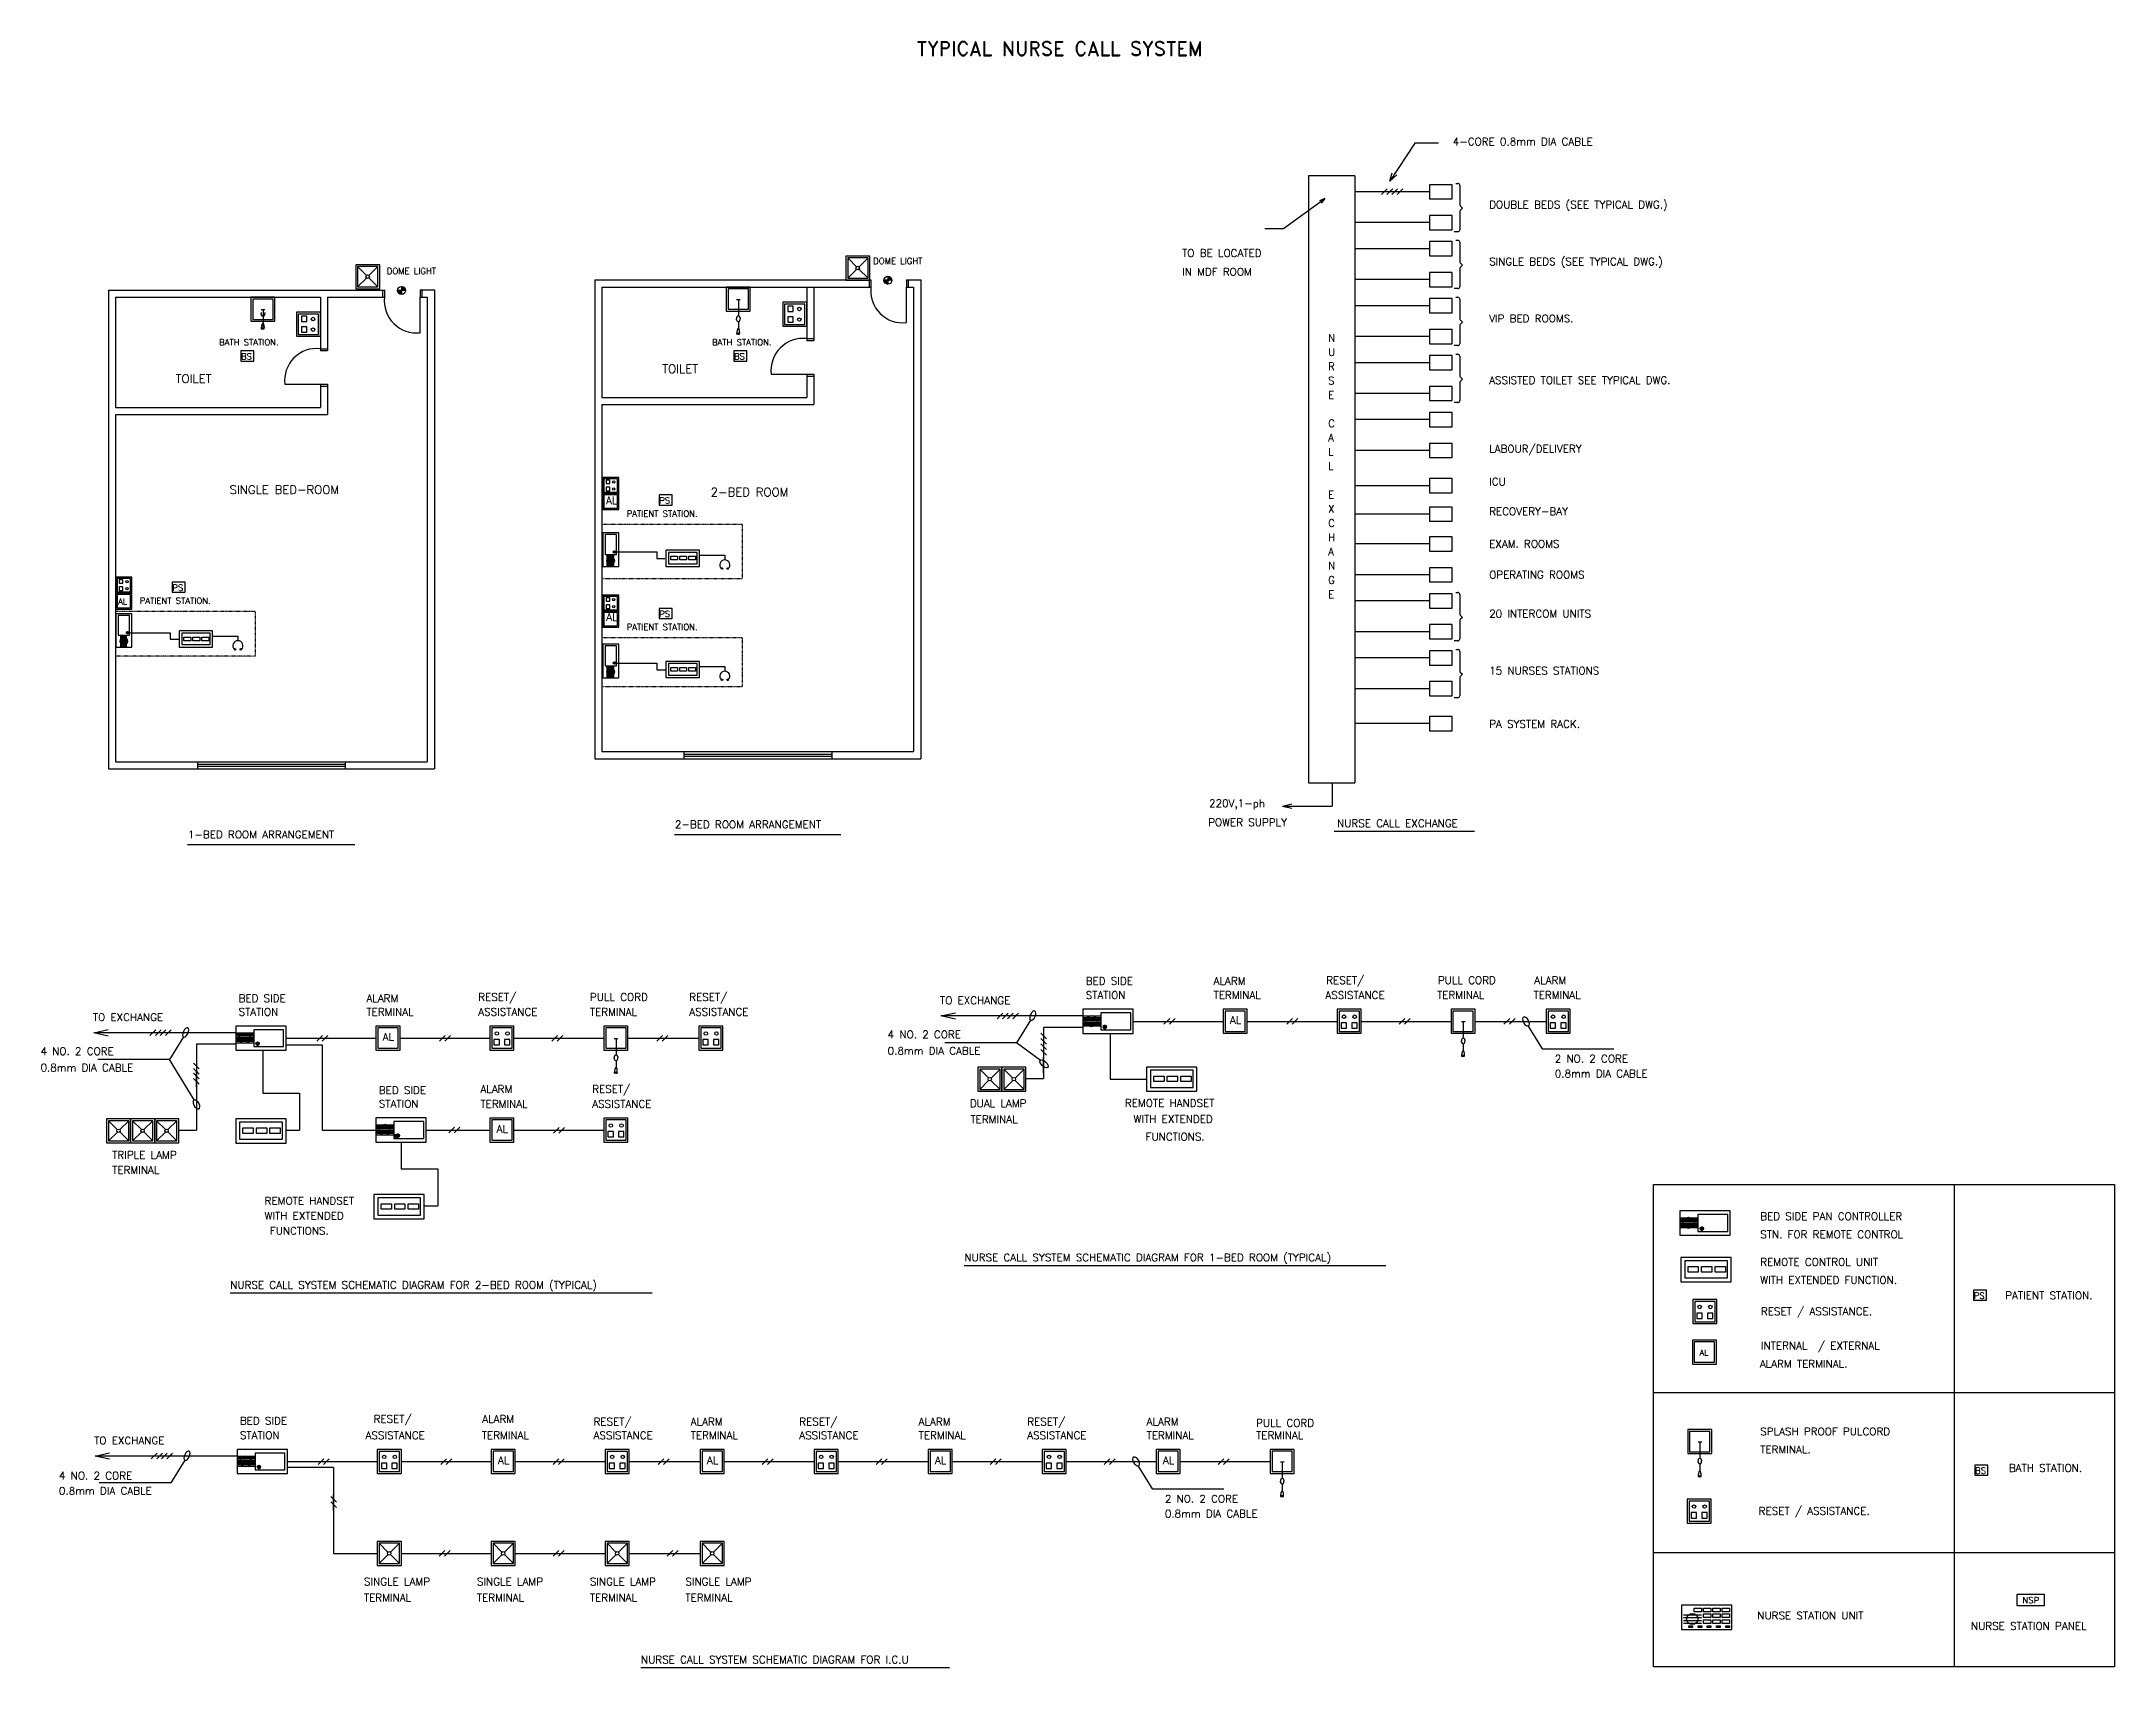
# Model space of a CAD drawing. Extents: x 96646 to 183950, y 47477 to 115994.
import ezdxf
from ezdxf.enums import TextEntityAlignment as Align

# ---------------------------------------------------------------- set-up
doc = ezdxf.new("R2010")
doc.units = 0
doc.header["$MEASUREMENT"] = 0
doc.linetypes.add('DIVIDE', pattern=[1.25, 0.5, -0.25, 0, -0.25, 0, -0.25])
doc.layers.get('0').update_dxf_attribs({"color": 11, "linetype": 'CONTINUOUS'})
for name, color, linetype in [('BORDER', 3, 'CONTINUOUS'), ('E-SYSTEM', 4, 'CONTINUOUS'), ('NC', 3, 'CONTINUOUS'), ('NCS', 3, 'CONTINUOUS')]:
    doc.layers.add(name, color=color, linetype=linetype)
doc.styles.add('EBORD2', font='romand', dxfattribs={"height": 250})
doc.styles.add('ROMANS', font='ROMANS.shx', dxfattribs={"width": 0.6})

msp = doc.modelspace()

# ---------------------------------------------------------------- texts
at = {"layer": 'BORDER', "color": 4, "style": 'EBORD2'}
msp.add_text('TYPICAL NURSE CALL SYSTEM', height=600, dxfattribs=at).set_placement((139525, 115694), align=Align.MIDDLE)
at = {"layer": 'E-SYSTEM', "color": 4, "style": 'ROMANS'}
for s, height, p in [('4-CORE 0.8mm DIA CABLE ', 320, (156081, 111615)), ('DOUBLE BEDS (SEE TYPICAL DWG.)', 320, (157613, 108959)), ('DOME LIGHT', 260, (131675, 106614)), ('TO BE LOCATED', 320, (144683, 106917)), ('SINGLE BEDS (SEE TYPICAL DWG.)', 320, (157613, 106559)), ('DOME LIGHT', 260, (111191, 106189)), ('IN MDF ROOM', 320, (144683, 106126)), ('VIP BED ROOMS.', 320, (157613, 104159)), ('BATH STATION.', 260, (104129, 103190)), ('BATH STATION.', 260, (124886, 103190)), ('N', 320, (150830, 103341)), ('U', 320, (150830, 102741)), ('BS', 260, (105053, 102591)), ('BS', 260, (125810, 102591)), ('R', 320, (150830, 102141)), ('S', 320, (150830, 101541)), ('ASSISTED TOILET SEE TYPICAL DWG.', 320, (157613, 101560)), ('E', 320, (150830, 100941)), ('C', 320, (150830, 99741)), ('A', 320, (150830, 99141)), ('L', 320, (150830, 98541)), ('LABOUR/DELIVERY', 320, (157613, 98671)), ('L', 320, (150830, 97941)), ('E', 320, (150830, 96741)), ('ICU', 320, (157613, 97286)), ('PATIENT STATION.', 260, (121292, 95969)), ('PS', 260, (122663, 96522)), ('X', 320, (150830, 96141)), ('RECOVERY-BAY', 320, (157613, 96034)), ('C', 320, (150830, 95541)), ('H', 320, (150830, 94941)), ('A', 320, (150830, 94341)), ('EXAM. ROOMS', 320, (157613, 94664)), ('G', 320, (150830, 93141)), ('N', 320, (150830, 93741)), ('OPERATING ROOMS', 320, (157613, 93364)), ('PATIENT STATION.', 260, (100788, 92296)), ('PS', 260, (102158, 92849)), ('E', 320, (150830, 92541)), ('PS', 260, (122663, 91744)), ('20 INTERCOM UNITS', 320, (157613, 91721)), ('PATIENT STATION.', 260, (121292, 91191)), ('15 NURSES STATIONS', 320, (157613, 89321)), ('PA SYSTEM RACK.', 320, (157613, 87076)), ('220V,1-ph', 320, (145818, 83732)), ('2-BED ROOM ARRANGEMENT', 320, (123324, 82842)), ('POWER SUPPLY', 320, (145779, 82933)), ('NURSE CALL EXCHANGE', 320, (151208, 82891)), ('1-BED ROOM ARRANGEMENT', 320, (102816, 82417)), (' STATION', 320, (140404, 75651)), (' BED SIDE', 320, (140404, 76245)), ('ALARM', 320, (146009, 76245)), ('TERMINAL', 320, (146009, 75651)), ('ASSISTANCE', 320, (150717, 75651)), ('RESET/', 320, (150750, 76278)), ('TERMINAL', 320, (155420, 75651)), ('PULL CORD', 320, (155453, 76278)), ('TERMINAL', 320, (159481, 75651)), ('ALARM', 320, (159514, 76278)), (' STATION', 320, (104727, 74944)), (' BED SIDE', 320, (104727, 75518)), ('ALARM', 320, (110332, 75518)), ('TERMINAL', 320, (110332, 74944)), ('ASSISTANCE', 320, (115040, 74944)), ('RESET/', 320, (115040, 75568)), ('TERMINAL', 320, (119743, 74944)), ('PULL CORD', 320, (119743, 75568)), ('ASSISTANCE', 320, (123927, 74944)), ('RESET/', 320, (123927, 75568)), ('TO EXCHANGE', 320, (134487, 75428)), ('TO EXCHANGE', 320, (98810, 74721)), ('AL', 320, (111016, 73892)), ('4 NO. 2 CORE', 320, (132283, 73994)), ('AL', 320, (146693, 74599)), ('4 NO. 2 CORE', 320, (96605, 73287)), ('0.8mm DIA CABLE', 320, (132283, 73303)), ('0.8mm DIA CABLE', 320, (96605, 72596)), ('2 NO. 2 CORE', 320, (160377, 72970)), ('0.8mm DIA CABLE', 320, (160377, 72345)), (' BED SIDE', 320, (110633, 71645)), ('ALARM', 320, (115132, 71691)), ('RESET/', 320, (119840, 71691)), (' STATION', 320, (110633, 71070)), ('TERMINAL', 320, (115132, 71066)), ('ASSISTANCE', 320, (119840, 71066)), ('TERMINAL', 320, (135769, 70420)), ('DUAL LAMP', 320, (135743, 71088)), ('REMOTE HANDSET', 320, (142275, 71102)), ('WITH EXTENDED', 320, (142643, 70426)), ('AL', 320, (115816, 70014)), (' FUNCTIONS.', 320, (142928, 69684)), ('TRIPLE LAMP', 320, (99624, 68917)), ('TERMINAL', 320, (99624, 68284)), ('REMOTE HANDSET', 320, (106045, 66984)), ('WITH EXTENDED', 320, (106045, 66351)), ('BED SIDE PAN CONTROLLER', 320, (169030, 66332)), (' FUNCTIONS.', 320, (106045, 65719)), ('STN. FOR REMOTE CONTROL', 320, (169030, 65568)), ('NURSE CALL SYSTEM SCHEMATIC DIAGRAM FOR 1-BED ROOM (TYPICAL)', 320, (135513, 64596)), ('REMOTE CONTROL UNIT', 320, (169030, 64407)), ('NURSE CALL SYSTEM SCHEMATIC DIAGRAM FOR 2-BED ROOM (TYPICAL)', 320, (104597, 63439)), ('WITH EXTENDED FUNCTION.', 320, (169030, 63643)), ('PS', 260, (178023, 63016)), ('PATIENT STATION.', 320, (179346, 62996)), ('RESET / ASSISTANCE.', 320, (169059, 62327)), ('INTERNAL  / EXTERNAL', 320, (169059, 60878)), (' ALARM TERMINAL.', 320, (168793, 60114)), (' BED SIDE', 320, (104782, 57714)), ('RESET/', 320, (110632, 57794)), ('ALARM', 320, (115209, 57786)), ('RESET/', 320, (119895, 57680)), ('ALARM', 320, (123988, 57681)), ('RESET/', 320, (128561, 57680)), ('ALARM', 320, (133588, 57681)), ('RESET/', 320, (138161, 57680)), ('ALARM', 320, (143188, 57681)), ('PULL CORD', 320, (147799, 57623)), ('TO EXCHANGE', 320, (98865, 56885)), (' STATION', 320, (104782, 57107)), ('ASSISTANCE', 320, (110295, 57103)), ('TERMINAL', 320, (115188, 57103)), ('ASSISTANCE', 320, (119895, 57103)), ('TERMINAL', 320, (123988, 57103)), ('ASSISTANCE', 320, (128561, 57103)), ('TERMINAL', 320, (133588, 57103)), ('ASSISTANCE', 320, (138161, 57103)), ('TERMINAL', 320, (143188, 57103)), ('TERMINAL', 320, (147799, 57103)), ('TERMINAL.', 320, (169029, 56506)), ('SPLASH PROOF PULCORD', 320, (169029, 57265)), ('AL', 320, (115872, 56051)), ('AL', 320, (124672, 56051)), ('AL', 320, (134272, 56051)), ('AL', 320, (143872, 56051)), ('BS', 260, (178081, 55647)), ('BATH STATION.', 320, (179498, 55724)), ('4 NO. 2 CORE', 320, (97383, 55401)), ('0.8mm DIA CABLE', 320, (97383, 54764)), ('2 NO. 2 CORE', 320, (143956, 54426)), ('RESET / ASSISTANCE.', 320, (168964, 53918)), ('0.8mm DIA CABLE', 320, (143956, 53802)), ('SINGLE LAMP', 320, (110227, 50940)), ('SINGLE LAMP', 320, (114983, 50940)), ('SINGLE LAMP', 320, (119740, 50940)), ('SINGLE LAMP', 320, (123764, 50940)), ('TERMINAL', 320, (110227, 50263)), ('TERMINAL', 320, (114983, 50263)), ('TERMINAL', 320, (119740, 50263)), ('TERMINAL', 320, (123764, 50263)), ('NURSE STATION UNIT', 320, (168908, 49510)), ('NSP', 260, (180075, 50186)), ('NURSE STATION PANEL', 320, (177905, 49066)), ('NURSE CALL SYSTEM SCHEMATIC DIAGRAM FOR I.C.U', 320, (121894, 47654))]:
    msp.add_text(s, height=height, dxfattribs=at).set_placement(p)
at = {"layer": 'NC', "color": 4, "linetype": 'Continuous', "style": 'ROMANS'}
for height, p in [(320, (120423, 96493)), (250, (99879, 92275)), (320, (120432, 91579)), (240, (166482, 60629))]:
    msp.add_text('AL', height=height, dxfattribs=at).set_placement(p)
at = {"layer": 'NCS', "color": 4, "style": 'ROMANS'}
for s, p in [('TOILET', (122789, 102018)), ('TOILET', (102298, 101607)), ('SINGLE BED-ROOM', (104568, 96926)), ('   2-BED ROOM', (124026, 96826))]:
    msp.add_text(s, height=360, dxfattribs=at).set_placement(p)

# ---------------------------------------------------------------- blocks, each defined once
blk = doc.blocks.new('D')
at = {"color": 1}
for p, q in [((-167, -12), (-155, 0)), ((-165, -28), (-137, 0)), ((-162, -42), (-120, 0)), ((-158, -56), (-102, 0)), ((-153, -68), (-84, 0)), ((-147, -80), (-67, 0)), ((-140, -91), (-49, 0)), ((-133, -102), (-31, 0)), ((-125, -111), (-14, 0)), ((0, 155), (12, 167)), ((0, 137), (28, 165)), ((0, 120), (42, 162)), ((0, 102), (56, 158)), ((0, 84), (68, 153)), ((0, 67), (80, 147)), ((0, 49), (91, 140)), ((0, 31), (102, 133)), ((0, 14), (111, 125)), ((4, 0), (120, 116)), ((22, 0), (129, 107)), ((39, 0), (136, 97)), ((57, 0), (143, 86)), ((75, 0), (150, 75)), ((92, 0), (155, 63)), ((110, 0), (160, 50)), ((128, 0), (163, 36)), ((145, 0), (166, 20)), ((163, 0), (167, 4)), ((-116, -120), (0, -4)), ((-107, -129), (0, -22)), ((-97, -136), (0, -39)), ((-86, -143), (0, -57)), ((-75, -150), (0, -75)), ((-63, -155), (0, -92)), ((-50, -160), (0, -110)), ((-36, -163), (0, -128)), ((-20, -166), (0, -145)), ((-4, -167), (0, -163))]:
    blk.add_line(p, q, dxfattribs=at)
at = {"layer": 'E-SYSTEM'}
for p, q in [((167, 0), (-167, 0)), ((0, 167), (0, -167))]:
    blk.add_line(p, q, dxfattribs=at)
blk.add_circle((0, 0), 167, dxfattribs=at)

# ---------------------------------------------------------------- linework, layer by layer
at = {"layer": 'E-SYSTEM', "color": 4}
for p, q in [((155484, 111706), (154488, 111706)), ((148958, 108109), (150691, 109371)), ((150691, 109371), (150463, 109276)), ((150691, 109371), (150540, 109175)), ((148170, 108109), (148958, 108109)), ((150998, 84739), (150998, 83777)), ((148906, 83779), (149301, 83864)), ((148905, 83777), (150998, 83777)), ((148909, 83776), (149300, 83686)), ((138304, 74753), (137713, 73798)), ((159258, 74508), (159849, 73553)), ((102627, 74046), (102035, 73091)), ((137713, 73798), (134694, 73798)), ((138713, 73060), (137713, 73798)), ((159849, 73553), (162868, 73553)), ((102035, 73091), (99016, 73091)), ((103083, 71399), (102035, 73091)), ((102683, 56210), (102091, 55254)), ((142836, 55965), (143428, 55009)), ((102091, 55254), (99072, 55254)), ((143428, 55009), (146446, 55009))]:
    msp.add_line(p, q, dxfattribs=at)
for points in [[(154488, 111706), (153426, 110111)], [(153426, 110111), (153533, 110462)], [(153426, 110111), (153719, 110369)]]:
    msp.add_lwpolyline(points, dxfattribs=at)
for points in [[(105046, 102954), (105046, 102525), (105591, 102525), (105591, 102954)], [(125803, 102954), (125803, 102525), (126348, 102525), (126348, 102954)], [(122655, 96885), (122655, 96456), (123201, 96456), (123201, 96885)], [(102151, 93212), (102151, 92783), (102696, 92783), (102696, 93212)], [(122655, 92107), (122655, 91679), (123201, 91679), (123201, 92107)], [(178015, 63380), (178015, 62951), (178561, 62951), (178561, 63380)], [(178074, 56010), (178074, 55581), (178619, 55581), (178619, 56010)], [(179842, 50557), (179842, 50099), (181005, 50099), (181005, 50557)]]:
    msp.add_lwpolyline(points, close=True, dxfattribs=at)
at = {"layer": 'E-SYSTEM', "color": 4, "extrusion": (0, 0, -1)}
for centre in [(138395, 74947), (102718, 74240), (102774, 56403)]:
    msp.add_ellipse(centre, major_axis=(91, 194), ratio=0.486004, dxfattribs=at)
at = {"layer": 'E-SYSTEM', "color": 4}
for centre, major_axis in [((159167, 74702), (-91, 194)), ((138869, 72913), (156, -146)), ((103174, 71205), (91, -194)), ((142745, 56158), (-91, 194))]:
    msp.add_ellipse(centre, major_axis=major_axis, ratio=0.486004, dxfattribs=at)
at = {"layer": 'NC', "color": 4, "linetype": 'Continuous'}
for p, q in [((153325, 109789), (153085, 109549)), ((153551, 109789), (153311, 109549)), ((153551, 109789), (153431, 109669)), ((153551, 109789), (153431, 109669)), ((153755, 109789), (153515, 109549)), ((153981, 109789), (153741, 109549)), ((153981, 109789), (153861, 109669)), ((153981, 109789), (153861, 109669)), ((130600, 106871), (130971, 106499)), ((131455, 106871), (131078, 106493)), ((109961, 106506), (110333, 106135)), ((110336, 106026), (109961, 105651)), ((110436, 106032), (110816, 105651)), ((110816, 106506), (110439, 106129)), ((130975, 106390), (130600, 106016)), ((131075, 106396), (131455, 106016)), ((125923, 105126), (126074, 105126)), ((125996, 105126), (125996, 104425)), ((105902, 104693), (106054, 104693)), ((105902, 104572), (105902, 104530)), ((105902, 104488), (105902, 104530)), ((105976, 104693), (105976, 103993)), ((105976, 104415), (105976, 104118)), ((106049, 104573), (106049, 104530)), ((106049, 104487), (106049, 104530)), ((125923, 104352), (125923, 104310)), ((125923, 104267), (125923, 104310)), ((125996, 104194), (125996, 103898)), ((126069, 104352), (126069, 104310)), ((126069, 104267), (126069, 104310)), ((120472, 93871), (120472, 94377)), ((120512, 93871), (120512, 94377)), ((120552, 93871), (120552, 94377)), ((120592, 93871), (120592, 94377)), ((120632, 93871), (120632, 94377)), ((120672, 93871), (120672, 94377)), ((120712, 93871), (120712, 94377)), ((120733, 94465), (120733, 94507)), ((120743, 94451), (120743, 94521)), ((120752, 93871), (120752, 94377)), ((120753, 94444), (120753, 94529)), ((120763, 94440), (120763, 94533)), ((120773, 94438), (120773, 94535)), ((120783, 94438), (120783, 94535)), ((120793, 94440), (120793, 94532)), ((120803, 94445), (120803, 94528)), ((120813, 94454), (120813, 94519)), ((120823, 94470), (120823, 94502)), ((120824, 94482), (122568, 94482)), ((122568, 94482), (122568, 94205)), ((124361, 94345), (125424, 94345)), ((125424, 94345), (125424, 94147)), ((122568, 94205), (122901, 94205)), ((99994, 90468), (99994, 90974)), ((100034, 90468), (100034, 90974)), ((100074, 90468), (100074, 90974)), ((100114, 90468), (100114, 90974)), ((100154, 90468), (100154, 90974)), ((100194, 90468), (100194, 90974)), ((100228, 91063), (100228, 91105)), ((100234, 90468), (100234, 90974)), ((100238, 91049), (100238, 91119)), ((100248, 91041), (100248, 91126)), ((100258, 91037), (100258, 91130)), ((100268, 91035), (100268, 91132)), ((100278, 91035), (100278, 91132)), ((100288, 91037), (100288, 91130)), ((100298, 91042), (100298, 91125)), ((100308, 91051), (100308, 91116)), ((100318, 91067), (100318, 91100)), ((100320, 91079), (102064, 91079)), ((102064, 91079), (102064, 90802)), ((102064, 90802), (102441, 90802)), ((103857, 90942), (104920, 90942)), ((104920, 90942), (104920, 90744)), ((120472, 89183), (120472, 89690)), ((120512, 89183), (120512, 89690)), ((120552, 89183), (120552, 89690)), ((120592, 89183), (120592, 89690)), ((120632, 89183), (120632, 89690)), ((120672, 89183), (120672, 89690)), ((120712, 89183), (120712, 89690)), ((120733, 89778), (120733, 89820)), ((120743, 89764), (120743, 89834)), ((120752, 89183), (120752, 89690)), ((120753, 89756), (120753, 89841)), ((120763, 89752), (120763, 89846)), ((120773, 89750), (120773, 89847)), ((120783, 89750), (120783, 89847)), ((120793, 89753), (120793, 89845)), ((120803, 89758), (120803, 89840)), ((120813, 89766), (120813, 89832)), ((120823, 89783), (120823, 89815)), ((120824, 89794), (122568, 89794)), ((122568, 89794), (122568, 89517)), ((122568, 89517), (122945, 89517)), ((124361, 89657), (125424, 89657)), ((125424, 89657), (125424, 89460)), ((98848, 74224), (99456, 74359)), ((104809, 74224), (98848, 74224)), ((99456, 74088), (98848, 74224)), ((101456, 74344), (101216, 74104)), ((101683, 74344), (101443, 74104)), ((101683, 74344), (101563, 74224)), ((101683, 74344), (101563, 74224)), ((101886, 74344), (101646, 74104)), ((102112, 74344), (101872, 74104)), ((102112, 74344), (101992, 74224)), ((102112, 74344), (101992, 74224)), ((104825, 74224), (105585, 74224)), ((134525, 74931), (135134, 75067)), ((140486, 74931), (134525, 74931)), ((135134, 74795), (134525, 74931)), ((137134, 75051), (136894, 74811)), ((137360, 75051), (137120, 74811)), ((137360, 75051), (137240, 74931)), ((137360, 75051), (137240, 74931)), ((137564, 75051), (137324, 74811)), ((137790, 75051), (137550, 74811)), ((137790, 75051), (137670, 74931)), ((137790, 75051), (137670, 74931)), ((140519, 74448), (138851, 74448)), ((138851, 74448), (138851, 72296)), ((140503, 74931), (141262, 74931)), ((140503, 74871), (141262, 74871)), ((140503, 74811), (141262, 74811)), ((140503, 74751), (141262, 74751)), ((140503, 74691), (141262, 74691)), ((140503, 74631), (141262, 74631)), ((140503, 74571), (141262, 74571)), ((140503, 74511), (141262, 74511)), ((141353, 74479), (141499, 74479)), ((141353, 74464), (141499, 74464)), ((141356, 74494), (141496, 74494)), ((141357, 74449), (141495, 74449)), ((141362, 74509), (141490, 74509)), ((141364, 74434), (141488, 74434)), ((141374, 74524), (141479, 74524)), ((141377, 74419), (141475, 74419)), ((141395, 74539), (141458, 74539)), ((141402, 74404), (141450, 74404)), ((142624, 74705), (146411, 74705)), ((143920, 74583), (144160, 74823)), ((144147, 74583), (144387, 74823)), ((147424, 74705), (151211, 74705)), ((149088, 74583), (149328, 74823)), ((149088, 74583), (149208, 74703)), ((149088, 74583), (149208, 74703)), ((149314, 74583), (149554, 74823)), ((152224, 74705), (156011, 74705)), ((153820, 74583), (154060, 74823)), ((153820, 74583), (153940, 74703)), ((153820, 74583), (153940, 74703)), ((154046, 74583), (154286, 74823)), ((156448, 74695), (156599, 74695)), ((156522, 74695), (156522, 73994)), ((157024, 74705), (160011, 74705)), ((158238, 74583), (158478, 74823)), ((158238, 74583), (158358, 74703)), ((158238, 74583), (158358, 74703)), ((158465, 74583), (158705, 74823)), ((103173, 73741), (103173, 70125)), ((104841, 73741), (103173, 73741)), ((104825, 74164), (105585, 74164)), ((104825, 74104), (105585, 74104)), ((104825, 74044), (105585, 74044)), ((104825, 73984), (105585, 73984)), ((104825, 73924), (105585, 73924)), ((104825, 73864), (105585, 73864)), ((104825, 73804), (105585, 73804)), ((105676, 73772), (105821, 73772)), ((105676, 73757), (105821, 73757)), ((105678, 73787), (105819, 73787)), ((105679, 73742), (105817, 73742)), ((105685, 73802), (105812, 73802)), ((105687, 73727), (105810, 73727)), ((105696, 73817), (105801, 73817)), ((105699, 73712), (105798, 73712)), ((105717, 73832), (105780, 73832)), ((105724, 73697), (105772, 73697)), ((105971, 73482), (105971, 71679)), ((106946, 73998), (110734, 73998)), ((106963, 73709), (108017, 73709)), ((108017, 73709), (108465, 73709)), ((108243, 73876), (108483, 74116)), ((108465, 73709), (108465, 70125)), ((108469, 73876), (108709, 74116)), ((111746, 73998), (115534, 73998)), ((113410, 73876), (113650, 74116)), ((113410, 73876), (113530, 73996)), ((113410, 73876), (113530, 73996)), ((113636, 73876), (113876, 74116)), ((116546, 73998), (120334, 73998)), ((118142, 73876), (118382, 74116)), ((118142, 73876), (118262, 73996)), ((118142, 73876), (118262, 73996)), ((118369, 73876), (118609, 74116)), ((120770, 73988), (120922, 73988)), ((120844, 73988), (120844, 73287)), ((121346, 73998), (124334, 73998)), ((122561, 73876), (122801, 74116)), ((122561, 73876), (122681, 73996)), ((122561, 73876), (122681, 73996)), ((122787, 73876), (123027, 74116)), ((138971, 73965), (138731, 74205)), ((138971, 73739), (138731, 73979)), ((138971, 73513), (138731, 73753)), ((138971, 73286), (138731, 73526)), ((138971, 73286), (138851, 73406)), ((138971, 73286), (138851, 73406)), ((141649, 74189), (141649, 72271)), ((156448, 73921), (156448, 73879)), ((156448, 73836), (156448, 73879)), ((156522, 73763), (156522, 73467)), ((156595, 73921), (156595, 73879)), ((156595, 73836), (156595, 73879)), ((103293, 72709), (103053, 72949)), ((103293, 72483), (103053, 72723)), ((103293, 72285), (103053, 72525)), ((103293, 72483), (103173, 72603)), ((103293, 72483), (103173, 72603)), ((103173, 71929), (103173, 72599)), ((120771, 73214), (120771, 73171)), ((120771, 73129), (120771, 73171)), ((120844, 73056), (120844, 72760)), ((120917, 73214), (120917, 73171)), ((120917, 73129), (120917, 73171)), ((136159, 72691), (136530, 72319)), ((137014, 72691), (136637, 72315)), ((137171, 72691), (137543, 72319)), ((138026, 72691), (137650, 72315)), ((138851, 72521), (138851, 73191)), ((103293, 72059), (103053, 72299)), ((103293, 72059), (103173, 72179)), ((103293, 72059), (103173, 72179)), ((105971, 71679), (107510, 71679)), ((107510, 71679), (107510, 70125)), ((136534, 72211), (136159, 71836)), ((136634, 72216), (137014, 71836)), ((137547, 72211), (137171, 71836)), ((137646, 72216), (138026, 71836)), ((138105, 72296), (138851, 72296)), ((141649, 72271), (143187, 72271)), ((99468, 70520), (99840, 70148)), ((99844, 70041), (99468, 69665)), ((99944, 70045), (100324, 69665)), ((100324, 70520), (99947, 70144)), ((100481, 70520), (100853, 70148)), ((100856, 70041), (100481, 69665)), ((100956, 70045), (101336, 69665)), ((101336, 70520), (100960, 70144)), ((101493, 70520), (101865, 70148)), ((101869, 70041), (101493, 69665)), ((101969, 70045), (102348, 69665)), ((102348, 70520), (101972, 70144)), ((102427, 70125), (103173, 70125)), ((106946, 70125), (107510, 70125)), ((108465, 70125), (110734, 70125)), ((110732, 70350), (111491, 70350)), ((110732, 70290), (111491, 70290)), ((110732, 70230), (111491, 70230)), ((110732, 70170), (111491, 70170)), ((110732, 70110), (111491, 70110)), ((110732, 70050), (111491, 70050)), ((110732, 69990), (111491, 69990)), ((110732, 69930), (111491, 69930)), ((111498, 69905), (111643, 69905)), ((111498, 69890), (111643, 69890)), ((111500, 69920), (111641, 69920)), ((111501, 69875), (111639, 69875)), ((111507, 69935), (111634, 69935)), ((111509, 69860), (111632, 69860)), ((111521, 69845), (111620, 69845)), ((111582, 69899), (111728, 69899)), ((111582, 69884), (111727, 69884)), ((111585, 69914), (111725, 69914)), ((111586, 69869), (111724, 69869)), ((111591, 69929), (111719, 69929)), ((111593, 69854), (111717, 69854)), ((111602, 69944), (111707, 69944)), ((111623, 69959), (111686, 69959)), ((112853, 70125), (115534, 70125)), ((114037, 70245), (113797, 70005)), ((114264, 70245), (114024, 70005)), ((114264, 70245), (114144, 70125)), ((114264, 70245), (114144, 70125)), ((116546, 70125), (120334, 70125)), ((118210, 69998), (118450, 70238)), ((118210, 69998), (118330, 70118)), ((118210, 69998), (118330, 70118)), ((118436, 69998), (118676, 70238)), ((111546, 69830), (111594, 69830)), ((111606, 69839), (111704, 69839)), ((111631, 69824), (111679, 69824)), ((111793, 69614), (111793, 68486)), ((111793, 68486), (113332, 68486)), ((113332, 68486), (113332, 66931)), ((112768, 66931), (113332, 66931)), ((165646, 66433), (166405, 66433)), ((165646, 66373), (166405, 66373)), ((165646, 66313), (166405, 66313)), ((165646, 66253), (166405, 66253)), ((165646, 66193), (166405, 66193)), ((165646, 66133), (166405, 66133)), ((165646, 66073), (166405, 66073)), ((165646, 66013), (166405, 66013)), ((166496, 65982), (166642, 65982)), ((166496, 65967), (166641, 65967)), ((166498, 65997), (166639, 65997)), ((166500, 65951), (166638, 65951)), ((166505, 66011), (166632, 66011)), ((166507, 65937), (166630, 65937)), ((166516, 66027), (166621, 66027)), ((166520, 65922), (166618, 65922)), ((166537, 66042), (166600, 66042)), ((166545, 65907), (166593, 65907)), ((166412, 56987), (166564, 56987)), ((166486, 56987), (166486, 56286)), ((98904, 56387), (99512, 56523)), ((104865, 56387), (98904, 56387)), ((99512, 56252), (98904, 56387)), ((101512, 56507), (101272, 56267)), ((101739, 56507), (101499, 56267)), ((101739, 56507), (101619, 56387)), ((101739, 56507), (101619, 56387)), ((101942, 56507), (101702, 56267)), ((102168, 56507), (101928, 56267)), ((102168, 56507), (102048, 56387)), ((102168, 56507), (102048, 56387)), ((104881, 56387), (105640, 56387)), ((104881, 56327), (105640, 56327)), ((104881, 56267), (105640, 56267)), ((104881, 56207), (105640, 56207)), ((104881, 56147), (105640, 56147)), ((104881, 56087), (105640, 56087)), ((104881, 56027), (105640, 56027)), ((104881, 55967), (105640, 55967)), ((105731, 55936), (105877, 55936)), ((105732, 55921), (105877, 55921)), ((105734, 55951), (105874, 55951)), ((105735, 55905), (105873, 55905)), ((105741, 55965), (105868, 55965)), ((105742, 55891), (105866, 55891)), ((105752, 55981), (105857, 55981)), ((105755, 55876), (105853, 55876)), ((105773, 55996), (105836, 55996)), ((107002, 56162), (110790, 56162)), ((108951, 55904), (107002, 55904)), ((108299, 56039), (108539, 56279)), ((108525, 56039), (108765, 56279)), ((108951, 55904), (108951, 52288)), ((111802, 56162), (115590, 56162)), ((113466, 56039), (113706, 56279)), ((113692, 56039), (113932, 56279)), ((116602, 56162), (120390, 56162)), ((118198, 56039), (118438, 56279)), ((118198, 56039), (118318, 56159)), ((118198, 56039), (118318, 56159)), ((118425, 56039), (118665, 56279)), ((121402, 56162), (124390, 56162)), ((122617, 56039), (122857, 56279)), ((122617, 56039), (122737, 56159)), ((122617, 56039), (122737, 56159)), ((122843, 56039), (123083, 56279)), ((125402, 56162), (129190, 56162)), ((126998, 56039), (127238, 56279)), ((126998, 56039), (127118, 56159)), ((126998, 56039), (127118, 56159)), ((127225, 56039), (127465, 56279)), ((130202, 56162), (133990, 56162)), ((131798, 56039), (132038, 56279)), ((131798, 56039), (131918, 56159)), ((131798, 56039), (131918, 56159)), ((132025, 56039), (132265, 56279)), ((135002, 56162), (138790, 56162)), ((136598, 56039), (136838, 56279)), ((136598, 56039), (136718, 56159)), ((136598, 56039), (136718, 56159)), ((136825, 56039), (137065, 56279)), ((139802, 56162), (143590, 56162)), ((141398, 56039), (141638, 56279)), ((141398, 56039), (141518, 56159)), ((141398, 56039), (141518, 56159)), ((141625, 56039), (141865, 56279)), ((144602, 56162), (148390, 56162)), ((146198, 56039), (146438, 56279)), ((146198, 56039), (146318, 56159)), ((146198, 56039), (146318, 56159)), ((146425, 56039), (146665, 56279)), ((148827, 56147), (148978, 56147)), ((148900, 56147), (148900, 55446)), ((166412, 56213), (166412, 56170)), ((166412, 56128), (166412, 56170)), ((166486, 56055), (166486, 55758)), ((166559, 56213), (166559, 56170)), ((166559, 56128), (166559, 56170)), ((105780, 55861), (105828, 55861)), ((148827, 55373), (148827, 55331)), ((148827, 55289), (148827, 55331)), ((148900, 55215), (148900, 54919)), ((148973, 55373), (148973, 55331)), ((148973, 55288), (148973, 55331)), ((109071, 54448), (108831, 54688)), ((109071, 54222), (108831, 54462)), ((108951, 54092), (108951, 54763)), ((109071, 54222), (108951, 54342)), ((109071, 54222), (108951, 54342)), ((110868, 52716), (111240, 52344)), ((111723, 52716), (111347, 52339)), ((113398, 52166), (113638, 52406)), ((113624, 52166), (113864, 52406)), ((115668, 52716), (116040, 52344)), ((116523, 52716), (116147, 52339)), ((118198, 52166), (118438, 52406)), ((118424, 52166), (118664, 52406)), ((120468, 52716), (120840, 52344)), ((121323, 52716), (120947, 52339)), ((122998, 52166), (123238, 52406)), ((123224, 52166), (123464, 52406)), ((124468, 52716), (124840, 52344)), ((125323, 52716), (124947, 52339)), ((108951, 52288), (110790, 52288)), ((111244, 52236), (110868, 51861)), ((111344, 52240), (111723, 51861)), ((111802, 52288), (115590, 52288)), ((113398, 52166), (113518, 52286)), ((113398, 52166), (113518, 52286)), ((116044, 52236), (115668, 51861)), ((116144, 52240), (116523, 51861)), ((116602, 52288), (120390, 52288)), ((118198, 52166), (118318, 52286)), ((118198, 52166), (118318, 52286)), ((120844, 52236), (120468, 51861)), ((120944, 52240), (121323, 51861)), ((121402, 52288), (124390, 52288)), ((122998, 52166), (123118, 52286)), ((122998, 52166), (123118, 52286)), ((124844, 52236), (124468, 51861)), ((124944, 52240), (125323, 51861)), ((165795, 49706), (166555, 49706)), ((165795, 49586), (166555, 49586)), ((165795, 49466), (166555, 49466)), ((165795, 49346), (166555, 49346))]:
    msp.add_line(p, q, dxfattribs=at)
for points in [[(155099, 109658), (151953, 109658)], [(155099, 108358), (151953, 108358)], [(155099, 107258), (151953, 107258)], [(155099, 105958), (151953, 105958)], [(155099, 104858), (151953, 104858)], [(155099, 103558), (151953, 103558)], [(155099, 102458), (151953, 102458)], [(155099, 101158), (151953, 101158)], [(155099, 100058), (151953, 100058)], [(155099, 98758), (151953, 98758)], [(155099, 97274), (151953, 97274)], [(155099, 96074), (151953, 96074)], [(155099, 94820), (151953, 94820)], [(155099, 93520), (151953, 93520)], [(155099, 92420), (151953, 92420)], [(155099, 91120), (151953, 91120)], [(155099, 90020), (151953, 90020)], [(155099, 88720), (151953, 88720)], [(155099, 87251), (151953, 87251)]]:
    msp.add_lwpolyline(points, dxfattribs=at)
for points in [[(106030, 103883, 0.013668), (106030, 103929, 0.0147), (106029, 103972, 0.017083), (106024, 104013, 0.021672), (106018, 104048, 0.030536), (106010, 104078, 0.048963), (106000, 104100, 0.089867), (105988, 104113, 0.157797), (105976, 104118, 0.157797), (105963, 104114, 0.089867), (105951, 104102, 0.048963), (105939, 104081, 0.030536), (105928, 104052, 0.021672), (105918, 104017, 0.017083), (105911, 103978, 0.0147), (105905, 103934, 0.013668), (105902, 103889, 0.013668)], [(156575, 73232, 0.013668), (156576, 73277, 0.0147), (156574, 73321, 0.017083), (156570, 73361, 0.021672), (156564, 73397, 0.030536), (156555, 73426, 0.048963), (156545, 73448, 0.089867), (156534, 73462, 0.157797), (156522, 73467, 0.157797), (156509, 73463, 0.089867), (156496, 73450, 0.048963), (156484, 73429, 0.030536), (156474, 73401, 0.021672), (156464, 73366, 0.017083), (156456, 73326, 0.0147), (156451, 73283, 0.013668), (156448, 73238, 0.013668)], [(120898, 72525, 0.013668), (120898, 72570, 0.0147), (120897, 72614, 0.017083), (120893, 72654, 0.021672), (120886, 72690, 0.030536), (120878, 72719, 0.048963), (120868, 72741, 0.089867), (120856, 72755, 0.157797), (120844, 72760, 0.157797), (120831, 72756, 0.089867), (120819, 72743, 0.048963), (120807, 72722, 0.030536), (120796, 72694, 0.021672), (120786, 72659, 0.017083), (120779, 72619, 0.0147), (120773, 72576, 0.013668), (120770, 72530, 0.013668)], [(166539, 55524, 0.013668), (166540, 55569, 0.0147), (166538, 55613, 0.017083), (166534, 55653, 0.021672), (166528, 55688, 0.030536), (166520, 55718, 0.048963), (166509, 55740, 0.089867), (166498, 55753, 0.157797), (166486, 55758, 0.157797), (166473, 55754, 0.089867), (166461, 55742, 0.048963), (166449, 55721, 0.030536), (166438, 55692, 0.021672), (166428, 55658, 0.017083), (166421, 55618, 0.0147), (166415, 55574, 0.013668), (166412, 55529, 0.013668)], [(148954, 54684, 0.013668), (148954, 54730, 0.0147), (148953, 54773, 0.017083), (148949, 54814, 0.021672), (148942, 54849, 0.030536), (148934, 54878, 0.048963), (148924, 54900, 0.089867), (148912, 54914, 0.157797), (148900, 54919, 0.157797), (148887, 54915, 0.089867), (148875, 54902, 0.048963), (148863, 54881, 0.030536), (148852, 54853, 0.021672), (148842, 54818, 0.017083), (148835, 54778, 0.0147), (148829, 54735, 0.013668), (148826, 54690, 0.013668)]]:
    msp.add_lwpolyline(points, format="xyb", dxfattribs=at)
for centre, radius in [((131022, 106447), 73.2), ((110383, 106082), 73.2), ((128564, 104721), 73.2), ((108080, 104297), 73.2), ((108080, 103850), 73.2), ((128564, 104275), 73.2), ((120748, 97432), 48.8), ((120748, 97134), 48.8), ((120777, 94486), 48.8), ((120617, 94117), 156), ((125306, 93782), 30.4), ((125542, 93782), 30.4), ((100244, 93233), 48.8), ((100244, 92935), 48.8), ((120748, 92474), 48.8), ((120748, 92176), 48.8), ((100112, 90715), 156), ((100272, 91084), 48.8), ((104802, 90380), 30.4), ((105038, 90380), 30.4), ((120617, 89430), 156), ((120777, 89799), 48.8), ((125306, 89095), 30.4), ((125542, 89095), 30.4), ((105195, 74006), 234), ((115824, 74193), 73.2), ((116271, 74193), 73.2), ((124624, 74193), 73.2), ((125071, 74193), 73.2), ((140873, 74713), 234), ((141426, 74473), 73.2), ((151502, 74900), 73.2), ((151949, 74900), 73.2), ((160302, 74900), 73.2), ((160749, 74900), 73.2), ((105748, 73766), 73.2), ((136582, 72267), 73.2), ((137594, 72267), 73.2), ((99891, 70096), 73.2), ((100904, 70096), 73.2), ((101916, 70096), 73.2), ((111101, 70133), 234), ((111655, 69893), 73.2), ((120624, 70316), 73.2), ((121071, 70316), 73.2), ((166015, 66216), 234), ((166569, 65976), 73.2), ((166480, 62670), 73.2), ((166927, 62670), 73.2), ((105251, 56170), 234), ((105804, 55930), 73.2), ((111080, 56353), 73.2), ((111527, 56353), 73.2), ((120680, 56353), 73.2), ((121127, 56353), 73.2), ((129480, 56353), 73.2), ((129927, 56353), 73.2), ((139080, 56353), 73.2), ((139527, 56353), 73.2), ((166241, 54261), 73.2), ((166688, 54261), 73.2), ((111291, 52292), 73.2), ((116091, 52292), 73.2), ((120891, 52292), 73.2), ((124891, 52292), 73.2), ((166165, 49523), 234)]:
    msp.add_circle(centre, radius, dxfattribs=at)
for centre, radius, start, end in [((105964, 103838), 80, 34.50059, 140.5203), ((105976, 104488), 73.2, 179.88263, 187.41533), ((105976, 104488), 73.2, 187.41533, 352.58467), ((105976, 103920), 73.2, 359.88263, 180.11737), ((105976, 104488), 73.2, 352.58467, 0.11737), ((125996, 104352), 73.2, 359.88263, 180.11737), ((125996, 104267), 73.2, 179.88263, 187.41533), ((125996, 104267), 73.2, 187.41533, 352.58467), ((126012, 103853), 50, 125.03539, 145.57628), ((125996, 103876), 21.5, 89.27431, 125.14306), ((125994, 103876), 21.5, 49.87784, 85.74658), ((125976, 103854), 50, 29.44462, 49.98551), ((125996, 104267), 73.2, 352.58467, 0.11737), ((105978, 104158), 279, 254.28924, 280.73166), ((126750, 103633), 829, 174.3923, 177.52447), ((125984, 103618), 80, 34.50059, 140.5203), ((125998, 103937), 279, 254.28924, 280.73166), ((126665, 103642), 744, 171.05573, 174.42444), ((126518, 103665), 594, 167.18791, 171.10273), ((126345, 103705), 416, 162.30503, 167.27104), ((126186, 103757), 250, 155.48049, 162.47672), ((126072, 103810), 124, 144.67023, 155.88266), ((125913, 103817), 124, 19.13823, 30.35066), ((125795, 103774), 250, 12.54417, 19.5404), ((125632, 103736), 416, 7.74985, 12.71586), ((125456, 103711), 594, 3.91817, 7.83299), ((125307, 103701), 744, 0.59646, 3.96516), ((125221, 103699), 829, 357.49642, 0.6286), ((125424, 93935), 213, 314.28312, 225.71688), ((104920, 90532), 213, 314.28312, 225.71688), ((125424, 89247), 213, 314.28312, 225.71688), ((156522, 73921), 73.2, 359.88263, 180.11737), ((156522, 73836), 73.2, 179.88263, 187.41533), ((156522, 73836), 73.2, 187.41533, 352.58467), ((156522, 73836), 73.2, 352.58467, 0.11737), ((120832, 72480), 80, 34.50059, 140.5203), ((120846, 72799), 279, 254.28924, 280.73166), ((120844, 73214), 73.2, 359.88263, 180.11737), ((120844, 73129), 73.2, 179.88263, 187.41533), ((120844, 73129), 73.2, 187.41533, 352.58467), ((120844, 73129), 73.2, 352.58467, 0.11737), ((156509, 73187), 80, 34.50059, 140.5203), ((156523, 73506), 279, 254.28924, 280.73166), ((166486, 56213), 73.2, 359.88263, 180.11737), ((166486, 56128), 73.2, 179.88263, 187.41533), ((166486, 56128), 73.2, 187.41533, 352.58467), ((166486, 56128), 73.2, 352.58467, 0.11737), ((148900, 55373), 73.2, 359.88263, 180.11737), ((148900, 55288), 73.2, 179.88263, 187.41533), ((148900, 55288), 73.2, 187.41533, 352.58467), ((148900, 55288), 73.2, 352.58467, 0.11737), ((166474, 55478), 80, 34.50059, 140.5203), ((166487, 55798), 279, 254.28924, 280.73166), ((148888, 54639), 80, 34.50059, 140.5203), ((148902, 54959), 279, 254.28924, 280.73166)]:
    msp.add_arc(centre, radius, start, end, dxfattribs=at)
for points in [[(155099, 109358), (156059, 109358), (156059, 109958), (155099, 109958)], [(155099, 108058), (156059, 108058), (156059, 108658), (155099, 108658)], [(155099, 106958), (156059, 106958), (156059, 107558), (155099, 107558)], [(109883, 105573), (110895, 105573), (110895, 106585), (109883, 106585)], [(130521, 105937), (131534, 105937), (131534, 106949), (130521, 106949)], [(130600, 106016), (131455, 106016), (131455, 106871), (130600, 106871)], [(109961, 105651), (110816, 105651), (110816, 106506), (109961, 106506)], [(125486, 104634), (126498, 104634), (126498, 105647), (125486, 105647)], [(155099, 105658), (156059, 105658), (156059, 106258), (155099, 106258)], [(105466, 104202), (106478, 104202), (106478, 105214), (105466, 105214)], [(105545, 104280), (106400, 104280), (106400, 105136), (105545, 105136)], [(125565, 104713), (126420, 104713), (126420, 105568), (125565, 105568)], [(128877, 105008), (127865, 105008), (127865, 103995), (128877, 103995)], [(128799, 104929), (127944, 104929), (127944, 104074), (128799, 104074)], [(128307, 104841), (128082, 104841), (128082, 104616), (128307, 104616)], [(155099, 104558), (156059, 104558), (156059, 105158), (155099, 105158)], [(108393, 104583), (107381, 104583), (107381, 103571), (108393, 103571)], [(108314, 104505), (107459, 104505), (107459, 103649), (108314, 103649)], [(107823, 104416), (107598, 104416), (107598, 104191), (107823, 104191)], [(107823, 103971), (107598, 103971), (107598, 103745), (107823, 103745)], [(128307, 104395), (128082, 104395), (128082, 104170), (128307, 104170)], [(155099, 103258), (156059, 103258), (156059, 103858), (155099, 103858)], [(155099, 102158), (156059, 102158), (156059, 102758), (155099, 102758)], [(155099, 100858), (156059, 100858), (156059, 101458), (155099, 101458)], [(155099, 99758), (156059, 99758), (156059, 100358), (155099, 100358)], [(155099, 98458), (156059, 98458), (156059, 99058), (155099, 99058)], [(120957, 97623), (120282, 97623), (120282, 96948), (120957, 96948)], [(120957, 96948), (120282, 96948), (120282, 96273), (120957, 96273)], [(120904, 97570), (120334, 97570), (120334, 97000), (120904, 97000)], [(120577, 97512), (120427, 97512), (120427, 97362), (120577, 97362)], [(120577, 97214), (120427, 97214), (120427, 97064), (120577, 97064)], [(155099, 96974), (156059, 96974), (156059, 97574), (155099, 97574)], [(120904, 96895), (120334, 96895), (120334, 96325), (120904, 96325)], [(155099, 95774), (156059, 95774), (156059, 96374), (155099, 96374)], [(120962, 95285), (120282, 95285), (120282, 93872), (120962, 93872)], [(120862, 95213), (120386, 95213), (120386, 94377), (120862, 94377)], [(122945, 94557), (122945, 93877), (124358, 93877), (124358, 94557)], [(123056, 94466), (123056, 93981), (124255, 93981), (124255, 94466)], [(123147, 94299), (123435, 94299), (123435, 94147), (123147, 94147)], [(123526, 94299), (123815, 94299), (123815, 94147), (123526, 94147)], [(123906, 94299), (124194, 94299), (124194, 94147), (123906, 94147)], [(155099, 94520), (156059, 94520), (156059, 95120), (155099, 95120)], [(100452, 93424), (99777, 93424), (99777, 92749), (100452, 92749)], [(155099, 93220), (156059, 93220), (156059, 93820), (155099, 93820)], [(100452, 92749), (99777, 92749), (99777, 92074), (100452, 92074)], [(100400, 93371), (99830, 93371), (99830, 92801), (100400, 92801)], [(100400, 92696), (99830, 92696), (99830, 92126), (100400, 92126)], [(100072, 93313), (99922, 93313), (99922, 93163), (100072, 93163)], [(100072, 93015), (99922, 93015), (99922, 92865), (100072, 92865)], [(120957, 92665), (120282, 92665), (120282, 91990), (120957, 91990)], [(120904, 92612), (120334, 92612), (120334, 92042), (120904, 92042)], [(120577, 92554), (120427, 92554), (120427, 92404), (120577, 92404)], [(155099, 92120), (156059, 92120), (156059, 92720), (155099, 92720)], [(100458, 91882), (99777, 91882), (99777, 90469), (100458, 90469)], [(100357, 91811), (99882, 91811), (99882, 90974), (100357, 90974)], [(120957, 91990), (120282, 91990), (120282, 91315), (120957, 91315)], [(120904, 91937), (120334, 91937), (120334, 91367), (120904, 91367)], [(120577, 92256), (120427, 92256), (120427, 92106), (120577, 92106)], [(102441, 91154), (102441, 90474), (103854, 90474), (103854, 91154)], [(102551, 91063), (102551, 90578), (103751, 90578), (103751, 91063)], [(102642, 90896), (102931, 90896), (102931, 90744), (102642, 90744)], [(103022, 90896), (103310, 90896), (103310, 90744), (103022, 90744)], [(103401, 90896), (103690, 90896), (103690, 90744), (103401, 90744)], [(155099, 90820), (156059, 90820), (156059, 91420), (155099, 91420)], [(120962, 90597), (120282, 90597), (120282, 89185), (120962, 89185)], [(120862, 90526), (120386, 90526), (120386, 89689), (120862, 89689)], [(155099, 89720), (156059, 89720), (156059, 90320), (155099, 90320)], [(122945, 89870), (122945, 89189), (124358, 89189), (124358, 89870)], [(123056, 89779), (123056, 89293), (124255, 89293), (124255, 89779)], [(123147, 89611), (123435, 89611), (123435, 89460), (123147, 89460)], [(123526, 89611), (123815, 89611), (123815, 89460), (123526, 89460)], [(123906, 89611), (124194, 89611), (124194, 89460), (123906, 89460)], [(155099, 88420), (156059, 88420), (156059, 89020), (155099, 89020)], [(155099, 86951), (156059, 86951), (156059, 87551), (155099, 87551)], [(142624, 74195), (142624, 75216), (140505, 75216), (140505, 74195)], [(147424, 75216), (146411, 75216), (146411, 74203), (147424, 74203)], [(147345, 75137), (146490, 75137), (146490, 74282), (147345, 74282)], [(151211, 74203), (152224, 74203), (152224, 75216), (151211, 75216)], [(151294, 75135), (151294, 74280), (152149, 74280), (152149, 75135)], [(156011, 74203), (157024, 74203), (157024, 75216), (156011, 75216)], [(156090, 74282), (156945, 74282), (156945, 75137), (156090, 75137)], [(160011, 74203), (161024, 74203), (161024, 75216), (160011, 75216)], [(160094, 75135), (160094, 74280), (160949, 74280), (160949, 75135)], [(106946, 73488), (106946, 74509), (104827, 74509), (104827, 73488)], [(106839, 73639), (106839, 74352), (105584, 74352), (105584, 73639)], [(111746, 74509), (110734, 74509), (110734, 73496), (111746, 73496)], [(111667, 74430), (110812, 74430), (110812, 73575), (111667, 73575)], [(115534, 73496), (116546, 73496), (116546, 74509), (115534, 74509)], [(115616, 74428), (115616, 73573), (116471, 73573), (116471, 74428)], [(120334, 73496), (121346, 73496), (121346, 74509), (120334, 74509)], [(120413, 73575), (121268, 73575), (121268, 74430), (120413, 74430)], [(124334, 73496), (125346, 73496), (125346, 74509), (124334, 74509)], [(124416, 74428), (124416, 73573), (125271, 73573), (125271, 74428)], [(142517, 74346), (142517, 75059), (141262, 75059), (141262, 74346)], [(151382, 74643), (151382, 74418), (151607, 74418), (151607, 74643)], [(151828, 74643), (151828, 74418), (152053, 74418), (152053, 74643)], [(160182, 74643), (160182, 74418), (160407, 74418), (160407, 74643)], [(160628, 74643), (160628, 74418), (160853, 74418), (160853, 74643)], [(115704, 73936), (115704, 73711), (115930, 73711), (115930, 73936)], [(116150, 73936), (116150, 73711), (116375, 73711), (116375, 73936)], [(124504, 73936), (124504, 73711), (124730, 73711), (124730, 73936)], [(124950, 73936), (124950, 73711), (125175, 73711), (125175, 73936)], [(136080, 71757), (137092, 71757), (137092, 72770), (136080, 72770)], [(136159, 71836), (137014, 71836), (137014, 72691), (136159, 72691)], [(137092, 71757), (138105, 71757), (138105, 72770), (137092, 72770)], [(137171, 71836), (138026, 71836), (138026, 72691), (137171, 72691)], [(143187, 72781), (143187, 71761), (145306, 71761), (145306, 72781)], [(143352, 72645), (143352, 71917), (145152, 71917), (145152, 72645)], [(143489, 72394), (143922, 72394), (143922, 72166), (143489, 72166)], [(144059, 72394), (144491, 72394), (144491, 72166), (144059, 72166)], [(144628, 72394), (145061, 72394), (145061, 72166), (144628, 72166)], [(99390, 69587), (100402, 69587), (100402, 70599), (99390, 70599)], [(99468, 69665), (100324, 69665), (100324, 70520), (99468, 70520)], [(100402, 69587), (101415, 69587), (101415, 70599), (100402, 70599)], [(100481, 69665), (101336, 69665), (101336, 70520), (100481, 70520)], [(101415, 69587), (102427, 69587), (102427, 70599), (101415, 70599)], [(101493, 69665), (102348, 69665), (102348, 70520), (101493, 70520)], [(104827, 70599), (104827, 69578), (106946, 69578), (106946, 70599)], [(104992, 70463), (104992, 69735), (106792, 69735), (106792, 70463)], [(105129, 70212), (105562, 70212), (105562, 69984), (105129, 69984)], [(105698, 70212), (106131, 70212), (106131, 69984), (105698, 69984)], [(106268, 70212), (106701, 70212), (106701, 69984), (106268, 69984)], [(112853, 69614), (112853, 70635), (110734, 70635), (110734, 69614)], [(112745, 69766), (112745, 70479), (111491, 70479), (111491, 69766)], [(116546, 70631), (115534, 70631), (115534, 69618), (116546, 69618)], [(116468, 70552), (115612, 70552), (115612, 69697), (116468, 69697)], [(120334, 69619), (121346, 69619), (121346, 70631), (120334, 70631)], [(120416, 70550), (120416, 69695), (121271, 69695), (121271, 70550)], [(120504, 70059), (120504, 69834), (120730, 69834), (120730, 70059)], [(120950, 70059), (120950, 69834), (121175, 69834), (121175, 70059)], [(110649, 67406), (110649, 66385), (112768, 66385), (112768, 67406)], [(110814, 67269), (110814, 66541), (112614, 66541), (112614, 67269)], [(110951, 67019), (111384, 67019), (111384, 66791), (110951, 66791)], [(111521, 67019), (111953, 67019), (111953, 66791), (111521, 66791)], [(112090, 67019), (112523, 67019), (112523, 66791), (112090, 66791)], [(167767, 65697), (167767, 66718), (165648, 66718), (165648, 65697)], [(167659, 65849), (167659, 66562), (166405, 66562), (166405, 65849)], [(165687, 64757), (165687, 63736), (167806, 63736), (167806, 64757)], [(165852, 64621), (165852, 63893), (167651, 63893), (167651, 64621)], [(165989, 64370), (166421, 64370), (166421, 64142), (165989, 64142)], [(166558, 64370), (166991, 64370), (166991, 64142), (166558, 64142)], [(167127, 64370), (167560, 64370), (167560, 64142), (167127, 64142)], [(166190, 61973), (167202, 61973), (167202, 62985), (166190, 62985)], [(166272, 62904), (166272, 62049), (167127, 62049), (167127, 62904)], [(166360, 62413), (166360, 62188), (166585, 62188), (166585, 62413)], [(166806, 62413), (166806, 62188), (167031, 62188), (167031, 62413)], [(167184, 61277), (166171, 61277), (166171, 60264), (167184, 60264)], [(167105, 61198), (166250, 61198), (166250, 60343), (167105, 60343)], [(165976, 56495), (166988, 56495), (166988, 57507), (165976, 57507)], [(166054, 56574), (166909, 56574), (166909, 57429), (166054, 57429)], [(107002, 55651), (107002, 56672), (104883, 56672), (104883, 55651)], [(106895, 55803), (106895, 56516), (105640, 56516), (105640, 55803)], [(110790, 55655), (111802, 55655), (111802, 56668), (110790, 56668)], [(110872, 56587), (110872, 55732), (111727, 55732), (111727, 56587)], [(110960, 56096), (110960, 55870), (111185, 55870), (111185, 56096)], [(111406, 56096), (111406, 55870), (111631, 55870), (111631, 56096)], [(116602, 56668), (115590, 56668), (115590, 55655), (116602, 55655)], [(116523, 56589), (115668, 56589), (115668, 55734), (116523, 55734)], [(120390, 55655), (121402, 55655), (121402, 56668), (120390, 56668)], [(120472, 56587), (120472, 55732), (121327, 55732), (121327, 56587)], [(120560, 56096), (120560, 55870), (120785, 55870), (120785, 56096)], [(121006, 56096), (121006, 55870), (121231, 55870), (121231, 56096)], [(125402, 56668), (124390, 56668), (124390, 55655), (125402, 55655)], [(125323, 56589), (124468, 56589), (124468, 55734), (125323, 55734)], [(129190, 55655), (130202, 55655), (130202, 56668), (129190, 56668)], [(129272, 56587), (129272, 55732), (130127, 55732), (130127, 56587)], [(129360, 56096), (129360, 55870), (129585, 55870), (129585, 56096)], [(129806, 56096), (129806, 55870), (130031, 55870), (130031, 56096)], [(135002, 56668), (133990, 56668), (133990, 55655), (135002, 55655)], [(134923, 56589), (134068, 56589), (134068, 55734), (134923, 55734)], [(138790, 55655), (139802, 55655), (139802, 56668), (138790, 56668)], [(138872, 56587), (138872, 55732), (139727, 55732), (139727, 56587)], [(138960, 56096), (138960, 55870), (139185, 55870), (139185, 56096)], [(139406, 56096), (139406, 55870), (139631, 55870), (139631, 56096)], [(144602, 56668), (143590, 56668), (143590, 55655), (144602, 55655)], [(144523, 56589), (143668, 56589), (143668, 55734), (144523, 55734)], [(148390, 55655), (149402, 55655), (149402, 56668), (148390, 56668)], [(148469, 55734), (149324, 55734), (149324, 56589), (148469, 56589)], [(165950, 53564), (166963, 53564), (166963, 54576), (165950, 54576)], [(166033, 54495), (166033, 53640), (166888, 53640), (166888, 54495)], [(166121, 54004), (166121, 53779), (166346, 53779), (166346, 54004)], [(166567, 54004), (166567, 53779), (166792, 53779), (166792, 54004)], [(110790, 51782), (111802, 51782), (111802, 52794), (110790, 52794)], [(110868, 51861), (111723, 51861), (111723, 52716), (110868, 52716)], [(115590, 51782), (116602, 51782), (116602, 52794), (115590, 52794)], [(115668, 51861), (116523, 51861), (116523, 52716), (115668, 52716)], [(120390, 51782), (121402, 51782), (121402, 52794), (120390, 52794)], [(120468, 51861), (121323, 51861), (121323, 52716), (120468, 52716)], [(124390, 51782), (125402, 51782), (125402, 52794), (124390, 52794)], [(124468, 51861), (125323, 51861), (125323, 52716), (124468, 52716)], [(165720, 50100), (165720, 49079), (167839, 49079), (167839, 50100)], [(166247, 49982), (166550, 49982), (166550, 49823), (166247, 49823)], [(166645, 49982), (166948, 49982), (166948, 49823), (166645, 49823)], [(167034, 49982), (167337, 49982), (167337, 49823), (167034, 49823)], [(167433, 49982), (167736, 49982), (167736, 49823), (167433, 49823)], [(166021, 49242), (166173, 49242), (166173, 49162), (166021, 49162)], [(166415, 49242), (166566, 49242), (166566, 49162), (166415, 49162)], [(166645, 49743), (166948, 49743), (166948, 49583), (166645, 49583)], [(166645, 49486), (166948, 49486), (166948, 49327), (166645, 49327)], [(166799, 49242), (166950, 49242), (166950, 49162), (166799, 49162)], [(167034, 49743), (167337, 49743), (167337, 49583), (167034, 49583)], [(167034, 49486), (167337, 49486), (167337, 49327), (167034, 49327)], [(167187, 49242), (167338, 49242), (167338, 49162), (167187, 49162)], [(167433, 49743), (167736, 49743), (167736, 49583), (167433, 49583)], [(167433, 49486), (167736, 49486), (167736, 49327), (167433, 49327)], [(167581, 49242), (167732, 49242), (167732, 49162), (167581, 49162)]]:
    msp.add_3dface(points, dxfattribs=at)
at = {"layer": 'NCS', "color": 4}
for p, q in [((156212, 110015), (156292, 110015)), ((156372, 109935), (156372, 109119)), ((156372, 108813), (156372, 108058)), ((156395, 109062), (156492, 108966)), ((156492, 108966), (156395, 108869)), ((156292, 107978), (156141, 107978)), ((156212, 107615), (156292, 107615)), ((156372, 107535), (156372, 106719)), ((156395, 106662), (156492, 106566)), ((156492, 106566), (156395, 106469)), ((119952, 105947), (131573, 105947)), ((119952, 105947), (119952, 85772)), ((120252, 105647), (131577, 105647)), ((120252, 105647), (120252, 100997)), ((128877, 105647), (128877, 103397)), ((129177, 105647), (129177, 103397)), ((131498, 105947), (131498, 105647)), ((131573, 105947), (131573, 105647)), ((133077, 105947), (133077, 105647)), ((133077, 105947), (133677, 105947)), ((133077, 105647), (133377, 105647)), ((133077, 104147), (133077, 105647)), ((133152, 105947), (133152, 105647)), ((133377, 105647), (133377, 86072)), ((133677, 105947), (133677, 85772)), ((156372, 106413), (156372, 105658)), ((111014, 105522), (111014, 105222)), ((111089, 105522), (111089, 105222)), ((112593, 105522), (112593, 105222)), ((112593, 103722), (112593, 105222)), ((112668, 105522), (112668, 105222)), ((156292, 105578), (156141, 105578)), ((156292, 105578), (156141, 105578)), ((156212, 105215), (156292, 105215)), ((156372, 105135), (156372, 104319)), ((156372, 104013), (156372, 103258)), ((156395, 104262), (156492, 104166)), ((156492, 104166), (156395, 104069)), ((108393, 103047), (108693, 103047)), ((128877, 103472), (129177, 103472)), ((128877, 103397), (129177, 103397)), ((156292, 103178), (156141, 103178)), ((156292, 103178), (156141, 103178)), ((156292, 103178), (156141, 103178)), ((108393, 102972), (108693, 102972)), ((156212, 102815), (156292, 102815)), ((156372, 102735), (156372, 101919)), ((106893, 101547), (108393, 101547)), ((108393, 101547), (108693, 101547)), ((108393, 101472), (108693, 101472)), ((127377, 101972), (128877, 101972)), ((128877, 101972), (128877, 100997)), ((128877, 101972), (129177, 101972)), ((128877, 101897), (129177, 101897)), ((129177, 101972), (129177, 100697)), ((156372, 101613), (156372, 100858)), ((156395, 101862), (156492, 101766)), ((156492, 101766), (156395, 101669)), ((120252, 100997), (128877, 100997)), ((120252, 100697), (120252, 86072)), ((120252, 100697), (129177, 100697)), ((156292, 100778), (156141, 100778)), ((156292, 100778), (156141, 100778)), ((156292, 100778), (156141, 100778)), ((156292, 100778), (156141, 100778)), ((156212, 92776), (156292, 92776)), ((156372, 92696), (156372, 91881)), ((156395, 91824), (156492, 91727)), ((156492, 91727), (156395, 91631)), ((156372, 91574), (156372, 90819)), ((156292, 90739), (156141, 90739)), ((156292, 90739), (156141, 90739)), ((156292, 90739), (156141, 90739)), ((156292, 90739), (156141, 90739)), ((156292, 90739), (156141, 90739)), ((156292, 90739), (156141, 90739)), ((156292, 90739), (156141, 90739)), ((156292, 90739), (156141, 90739)), ((156212, 90376), (156292, 90376)), ((156372, 90296), (156372, 89481)), ((156372, 89174), (156372, 88419)), ((156395, 89424), (156492, 89327)), ((156492, 89327), (156395, 89231)), ((156292, 88339), (156141, 88339)), ((103218, 85647), (103218, 85347)), ((109443, 85647), (109443, 85347)), ((119952, 85772), (133677, 85772)), ((123702, 86072), (123702, 85772)), ((123702, 85959), (129927, 85959)), ((123702, 85884), (129927, 85884)), ((129927, 86072), (129927, 85772)), ((103218, 85535), (109443, 85535)), ((103218, 85460), (109443, 85460)), ((164529, 47512), (164529, 67838)), ((164529, 67838), (183950, 67838)), ((177203, 67838), (177203, 47512)), ((183950, 67838), (183950, 47512)), ((164529, 59067), (183950, 59067)), ((164529, 52331), (183950, 52331)), ((183950, 47512), (164529, 47512))]:
    msp.add_line(p, q, dxfattribs=at)
at = {"layer": 'NCS', "color": 4, "linetype": 'DIVIDE'}
for p, q in [((120292, 95660), (126156, 95660)), ((126156, 95660), (126156, 93345)), ((126156, 93345), (120282, 93345)), ((99787, 91987), (105651, 91987)), ((105651, 91987), (105651, 90092)), ((120292, 90882), (126156, 90882)), ((126156, 90882), (126156, 88807)), ((105651, 90092), (99777, 90092)), ((126156, 88807), (120282, 88807))]:
    msp.add_line(p, q, dxfattribs=at)
at = {"layer": 'NCS', "color": 4}
for points in [[(150008, 110325), (150008, 84755)], [(151953, 110325), (150008, 110325)], [(151953, 110325), (151953, 84755)], [(99468, 105514), (111089, 105514)], [(99468, 105514), (99468, 85347)], [(99768, 105214), (108393, 105214)], [(99768, 105214), (99768, 100572)], [(108393, 105214), (108393, 102972)], [(108693, 105222), (111093, 105222)], [(108693, 105222), (108693, 102972)], [(112593, 105522), (113193, 105522)], [(112593, 105222), (112893, 105222)], [(112893, 105222), (112893, 85647)], [(113193, 105522), (113193, 85347)], [(108393, 101547), (108393, 100572)], [(108693, 101547), (108693, 100272)], [(99768, 100572), (108393, 100572)], [(99768, 100272), (99768, 85647)], [(99768, 100272), (108693, 100272)], [(99768, 85647), (112893, 85647)], [(120252, 86072), (133377, 86072)], [(99468, 85347), (113193, 85347)], [(150008, 84755), (151953, 84755)], [(102803, 82152), (109845, 82152)], [(123310, 82576), (130308, 82576)], [(151084, 82714), (156996, 82714)], [(135505, 64419), (153256, 64419)], [(104590, 63262), (122359, 63262)], [(121886, 47477), (134890, 47477)]]:
    msp.add_lwpolyline(points, dxfattribs=at)
for centre, radius, start, end in [((156292, 109935), 80, 0, 90), ((156452, 109119), 80, 180, 225.00001), ((156452, 108813), 80, 135.00001, 180), ((156292, 108058), 80, 270, 0), ((156292, 107535), 80, 0, 90), ((156452, 106719), 80, 180, 225.00001), ((132919, 105488), 1350, 173.24299, 276.75701), ((156292, 105658), 80, 270, 0), ((156292, 105658), 80, 270, 0), ((156452, 106413), 80, 135.00001, 180), ((112434, 105063), 1350, 173.24299, 276.75701), ((156292, 105135), 80, 0, 90), ((156452, 104319), 80, 180, 225.00001), ((156452, 104013), 80, 135.00001, 180), ((108234, 101706), 1350, 83.24299, 186.75701), ((128719, 102131), 1350, 83.24299, 186.75701), ((156292, 103258), 80, 270, 0), ((156292, 103258), 80, 270, 0), ((156292, 103258), 80, 270, 0), ((156292, 102735), 80, 0, 90), ((156452, 101919), 80, 180, 225.00001), ((156452, 101613), 80, 135.00001, 180), ((156292, 100858), 80, 270, 0), ((156292, 100858), 80, 270, 0), ((156292, 100858), 80, 270, 0), ((156292, 100858), 80, 270, 0), ((156292, 92696), 80, 0, 90), ((156452, 91881), 80, 180, 225.00001), ((156292, 90819), 80, 270, 0), ((156292, 90819), 80, 270, 0), ((156292, 90819), 80, 270, 0), ((156292, 90819), 80, 270, 0), ((156292, 90819), 80, 270, 0), ((156292, 90819), 80, 270, 0), ((156292, 90819), 80, 270, 0), ((156292, 90819), 80, 270, 0), ((156452, 91574), 80, 135.00001, 180), ((156292, 90296), 80, 0, 90), ((156452, 89481), 80, 180, 225.00001), ((156452, 89174), 80, 135.00001, 180), ((156292, 88419), 80, 270, 0)]:
    msp.add_arc(centre, radius, start, end, dxfattribs=at)

# ---------------------------------------------------------------- block references
at = {"layer": 'E-SYSTEM', "color": 4}
for p in [(111810, 105505), (132295, 105930)]:
    msp.add_blockref('D', p, dxfattribs=at)

msp.set_redraw_order([(e.dxf.handle, doc.entitydb.next_handle()) for e in msp.query("TEXT MTEXT ATTDEF DIMENSION ARC_DIMENSION")])  # texts and dimensions are drawn at this point

doc.saveas('drawing.dxf')
